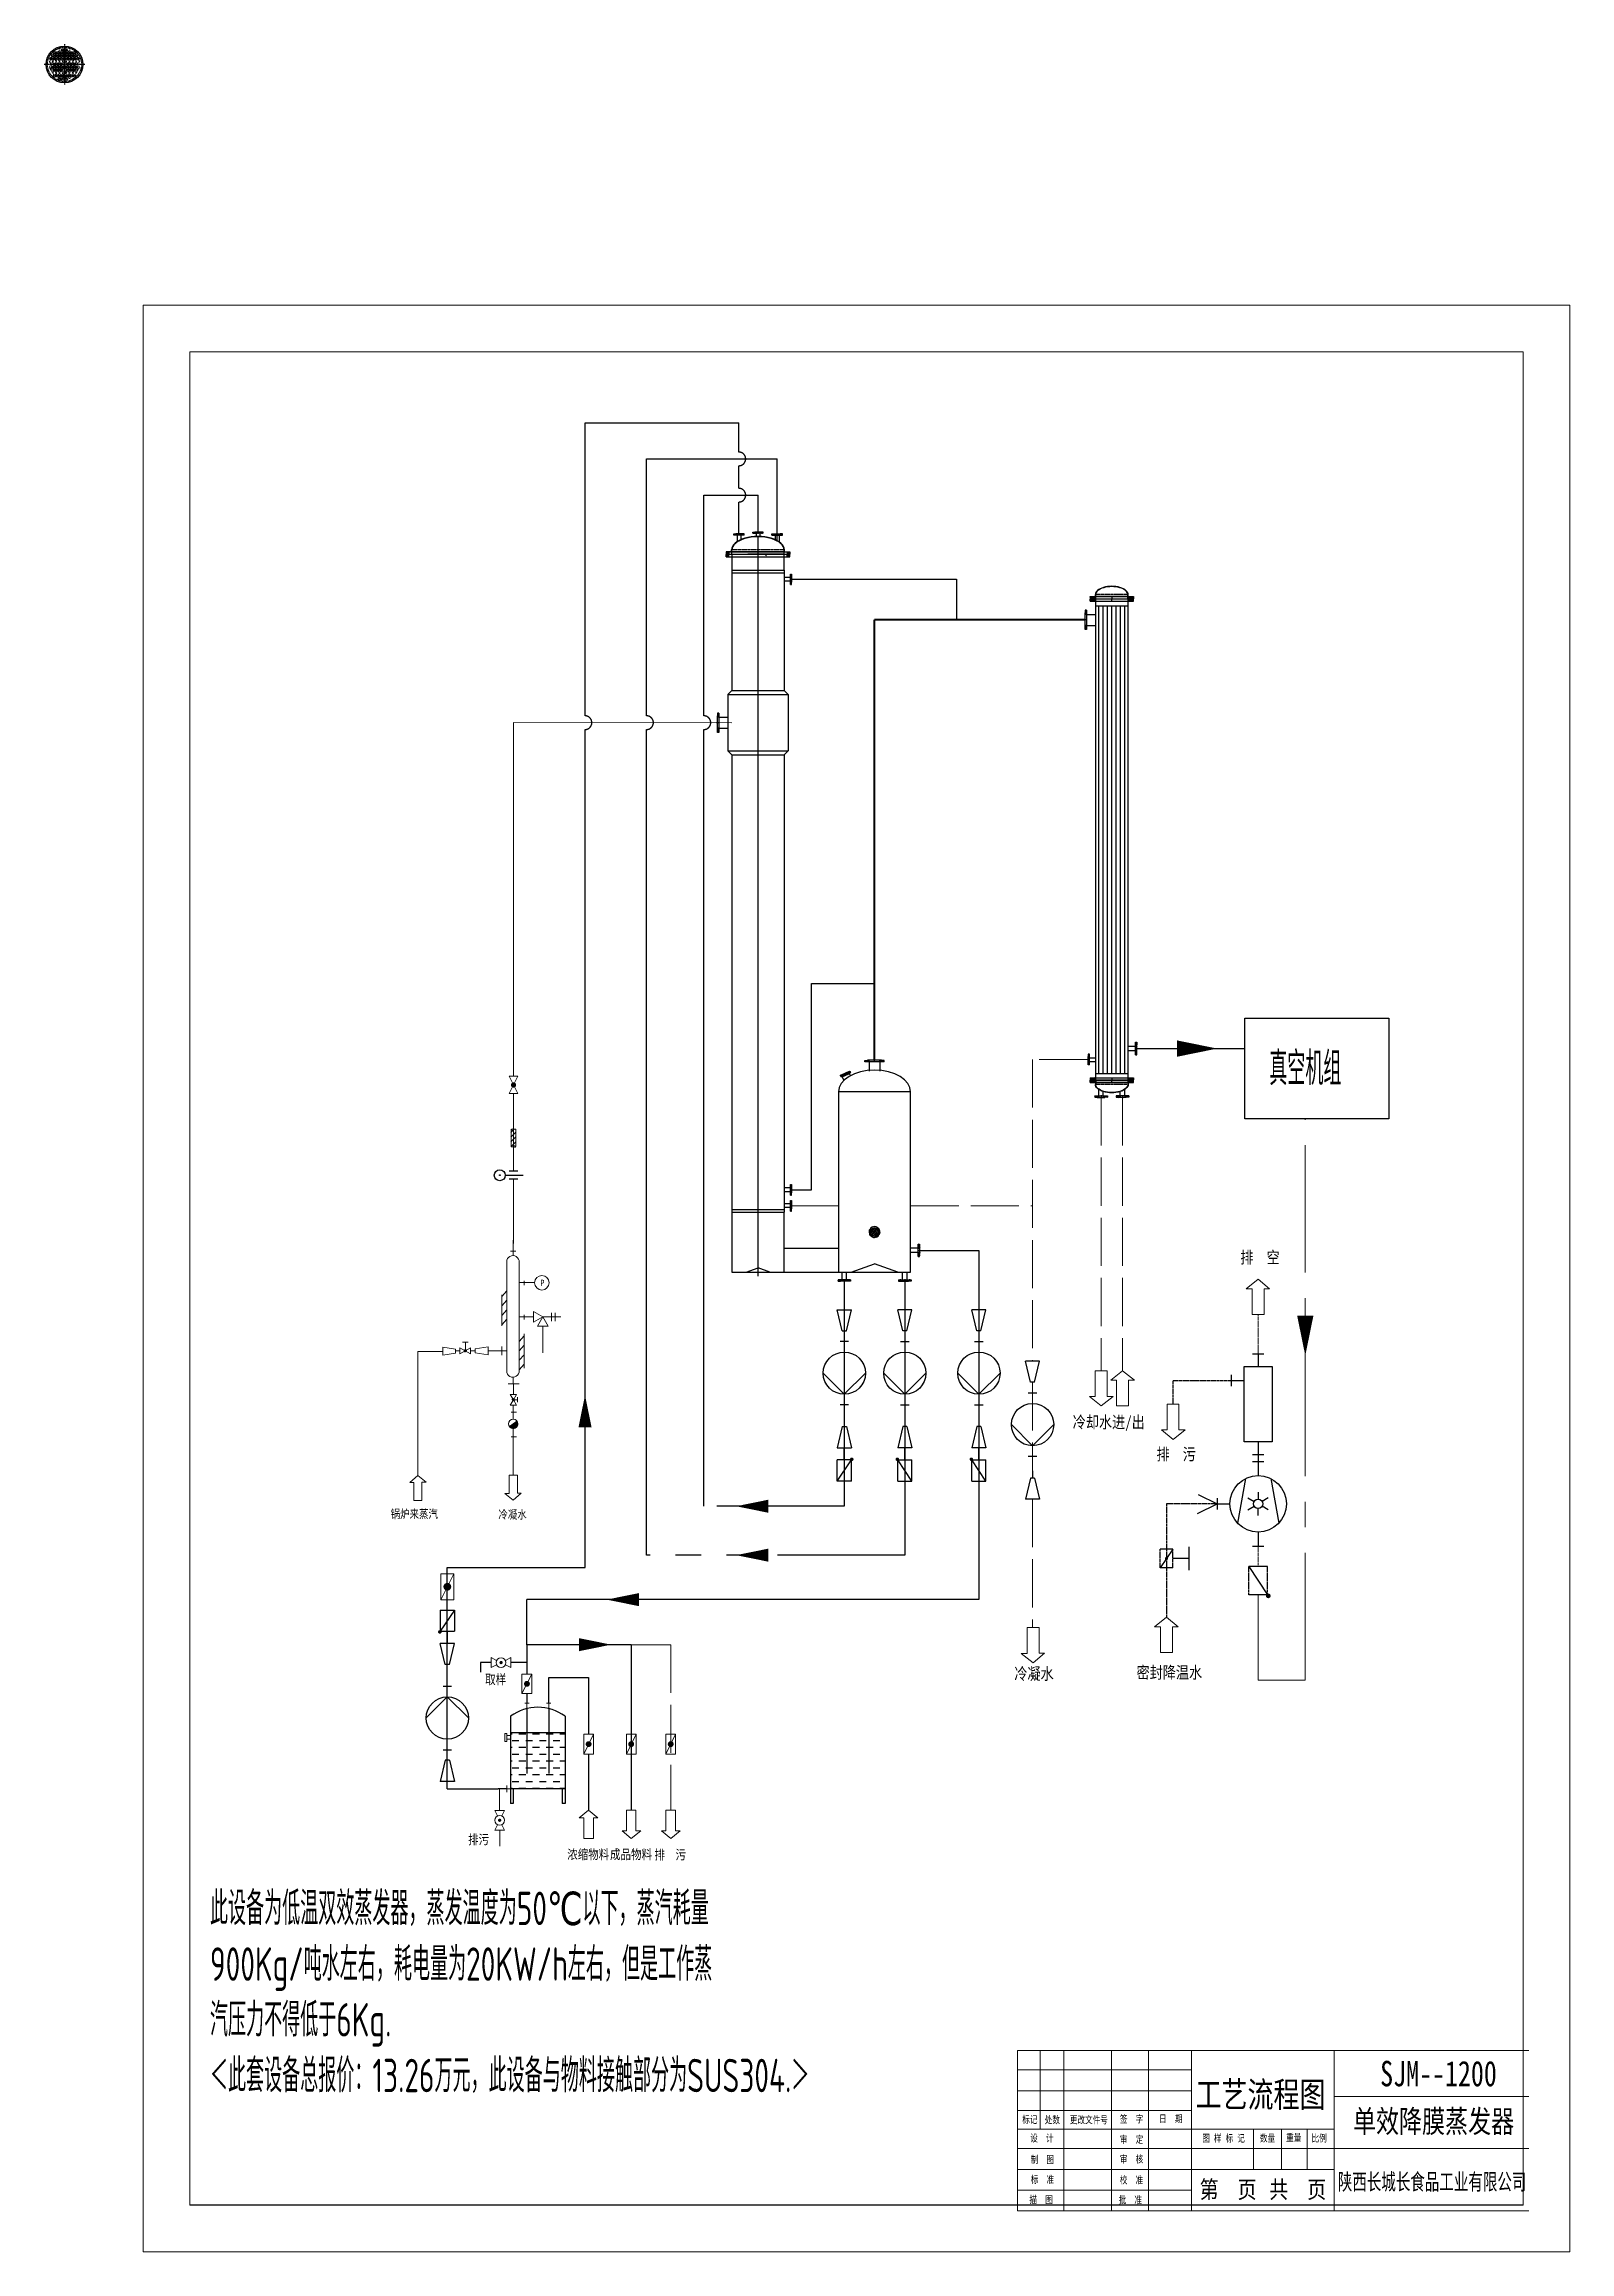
# Model space of a CAD drawing. Header units: millimetres. Extents: x -40360 to 69824, y -20656 to 13897.
# Drawn here: x 47000 to 69824, y -20156 to 12873 of the extents above; entities that cross this region are included whole.
import ezdxf
from ezdxf.enums import TextEntityAlignment as Align

# ---------------------------------------------------------------- set-up
doc = ezdxf.new("R2010")
doc.units = ezdxf.units.MM
for name, pattern in [('ACAD_ISO02W100', [15, 12, -3]), ('ACAD_ISO10W100', [18, 12, -3, 0, -3]), ('ACAD_ISO12W100', [21, 12, -3, 0, -3, 0, -3]), ('CENTER', [50.8, 31.75, -6.35, 6.35, -6.35]), ('CENTER2', [1.125, 0.75, -0.125, 0.125, -0.125]), ('PHANTOM', [63.5, 31.75, -6.35, 6.35, -6.35, 6.35, -6.35])]:
    doc.linetypes.add(name, pattern=pattern)
for name, color, linetype in [('2', 1, 'Continuous'), ('LAYER1', 7, 'Continuous'), ('LAYER2', 1, 'Continuous'), ('LAYER3', 6, 'CENTER2'), ('LAYER4', 3, 'ACAD_ISO02W100')]:
    doc.layers.add(name, color=color, linetype=linetype)
for name, color, linetype, lineweight in [('冷凝水管线', 140, 'ACAD_ISO02W100', 15), ('外围线', 5, 'Continuous', 5), ('文字表格', 7, 'Continuous', 20), ('物料线路', 40, 'PHANTOM', 25), ('真空线路', 6, 'CENTER', 15), ('蒸汽线路', 1, 'Continuous', 15), ('轮廓线', 7, 'Continuous', 20), ('阀门仪表', 7, 'Continuous', 20)]:
    doc.layers.add(name, color=color, linetype=linetype, lineweight=lineweight)
doc.styles.add('HGCAD', font='gbenor.shx', dxfattribs={"width": 0.75, "bigfont": 'gbcbig.shx'})
doc.styles.add('HZ', font='SimSun.ttf', dxfattribs={"width": 0.75})
doc.styles.add('仪表文字', font='SIMFANG.TTF', dxfattribs={"width": 0.8})
doc.styles.add('表格文字', font='SIMFANG.TTF', dxfattribs={"width": 0.75, "height": 50})

msp = doc.modelspace()

# ---------------------------------------------------------------- texts
at = {"color": 7, "style": '表格文字'}
for s, height, width, p in [('SJM--1200', 380, 0.75, (67859, -17489)), ('工艺流程图', 380, 0.75, (65196, -17802)), ('单效降膜蒸发器', 336.6, 0.75, (67785, -18203)), ('陕西长城长食品工业有限公司', 244.8, 0.65, (67763, -19107))]:
    msp.add_text(s, height=height, dxfattribs=dict(at, width=width)).set_placement(p, align=Align.MIDDLE_CENTER)
for s, height, width, p in [('标记', 108.6, 0.75, (61632, -18231)), ('处数', 108.6, 0.75, (61968, -18235)), ('更改文件号', 108.6, 0.75, (62343, -18235)), ('签  字', 108.6, 0.75, (63092, -18223)), ('日  期', 108.6, 0.75, (63679, -18218)), ('设  计', 108.6, 0.75, (61751, -18509)), ('审  定', 108.6, 0.75, (63091, -18529)), ('图 样 标 记', 108.6, 0.75, (64324, -18511)), ('数量', 108.6, 0.75, (65187, -18509)), ('重量', 108.6, 0.75, (65579, -18501)), ('比例', 108.6, 0.75, (65959, -18510)), ('制  图', 108.6, 0.75, (61757, -18830)), ('审  核', 108.6, 0.75, (63092, -18823)), ('标  准', 108.6, 0.75, (61759, -19128)), ('校  准', 108.6, 0.75, (63091, -19135)), ('第  页', 260.6, 0.8, (64285, -19353)), ('共  页', 260.6, 0.8, (65327, -19353)), ('描  图', 108.6, 0.75, (61739, -19430)), ('批  准', 108.6, 0.75, (63074, -19433))]:
    msp.add_text(s, height=height, dxfattribs=dict(at, width=width)).set_placement(p)
at = {"char_height": 500, "attachment_point": 1, "style": 'HGCAD'}
for s, insert, width in [('真空机组', (65327, -2202), 2286.4), ('此设备为低温双效蒸发器，蒸发温度为50℃以下，蒸汽耗量\\P900Kg/吨水左右，耗电量为20KW/h左右，但是工作蒸\\P汽压力不得低于6Kg.\\P＜此套设备总报价：13.26万元，此设备与物料接触部分为SUS304.＞', (49480, -14767), 21729.64)]:
    msp.add_mtext(s, dxfattribs=dict(at, insert=insert, width=width))
at = {"layer": '阀门仪表', "style": '仪表文字', "width": 0.8}
for s, height, p in [('排  空', 180, (64894, -5368)), ('冷却水进/出', 180, (62386, -7833)), ('排  污', 180, (63640, -8312)), ('锅炉来蒸汽', 126, (52184, -9180)), ('冷凝水', 126, (53795, -9188)), ('取样', 144, (53597, -11663)), ('冷凝水', 180, (61513, -11597)), ('密封降温水', 180, (63341, -11578)), ('排污', 144, (53341, -14059)), ('浓缩物料', 144, (54824, -14281)), ('成品物料', 144, (55465, -14281)), ('排  污', 144, (56130, -14286))]:
    msp.add_text(s, height=height, dxfattribs=at).set_placement(p)
at = {"layer": '阀门仪表', "insert": (54424, -5611), "char_height": 96.5, "width": 129.37, "attachment_point": 1, "style": 'HZ'}
msp.add_mtext('P', dxfattribs=at)

# ---------------------------------------------------------------- blocks, each defined once
blk = doc.blocks.new('*X2')
at = {"color": 0}
for p, q in [((737.81, 195.1), (739.57, 196.87)), ((737.81, 193.34), (739.64, 195.17)), ((737.81, 191.57), (739.64, 193.4)), ((738.53, 190.52), (739.64, 191.63))]:
    blk.add_line(p, q, dxfattribs=at)

# ---------------------------------------------------------------- hatches: boundary and pattern name
at = {"linetype": 'Continuous'}
h = msp.add_hatch(dxfattribs=at)
h.set_pattern_fill('_USER', scale=3.6, angle=-135, style=0, pattern_type=0)
h.set_pattern_definition([(225, (92728.076, 4682.0276), (2.5455844, -2.5455844), [])])
h.paths.add_polyline_path([(57471, 5529), (57471, 5546), (57461, 5546), (57461, 5529)])
h.paths.add_polyline_path([(57315, 5529), (57315, 5546), (57325, 5546), (57325, 5529)])
h.paths.add_polyline_path([(57421, 5529), (57421, 5548), (57440, 5548), (57440, 5546), (57445, 5546), (57445, 5529)])
h.paths.add_polyline_path([(57365, 5529), (57365, 5548), (57346, 5548), (57346, 5546), (57341, 5546), (57341, 5529)])
h = msp.add_hatch(dxfattribs=at)
h.set_pattern_fill('_USER', scale=3.6, angle=-135, style=0, pattern_type=0)
h.set_pattern_definition([(225, (93014.144, 4707.5978), (2.5455844, -2.5455844), [])])
h.paths.add_polyline_path([(57757, 5555), (57757, 5572), (57747, 5572), (57747, 5555)])
h.paths.add_polyline_path([(57601, 5555), (57601, 5572), (57611, 5572), (57611, 5555)])
h.paths.add_polyline_path([(57707, 5555), (57707, 5574), (57726, 5574), (57726, 5572), (57731, 5572), (57731, 5555)])
h.paths.add_polyline_path([(57651, 5555), (57651, 5574), (57632, 5574), (57632, 5572), (57627, 5572), (57627, 5555)])
h = msp.add_hatch(dxfattribs=at)
h.set_pattern_fill('_USER', scale=3.6, angle=-135, style=0, pattern_type=0)
h.set_pattern_definition([(315, (22630.079, 4682.0276), (-2.5455844, -2.5455844), [])])
h.paths.add_polyline_path([(57887, 5529), (57887, 5546), (57897, 5546), (57897, 5529)])
h.paths.add_polyline_path([(58043, 5529), (58043, 5546), (58034, 5546), (58034, 5529)])
h.paths.add_polyline_path([(57938, 5529), (57938, 5548), (57918, 5548), (57918, 5546), (57914, 5546), (57914, 5529)])
h.paths.add_polyline_path([(57993, 5529), (57993, 5548), (58012, 5548), (58012, 5546), (58017, 5546), (58017, 5529)])
h = msp.add_hatch(dxfattribs=at)
h.set_pattern_fill('_USER', scale=3.6, angle=-45, style=0, pattern_type=0)
h.set_pattern_definition([(135, (57317.162, -30466.7546), (-2.5455844, -2.5455844), [])])
h.paths.add_polyline_path([(58164, 4790), (58181, 4790), (58181, 4800), (58164, 4800)])
h.paths.add_polyline_path([(58164, 4946), (58181, 4946), (58181, 4937), (58164, 4937)])
h.paths.add_polyline_path([(58164, 4841), (58184, 4841), (58184, 4822), (58181, 4822), (58181, 4817), (58164, 4817)])
h.paths.add_polyline_path([(58164, 4896), (58184, 4896), (58184, 4915), (58181, 4915), (58181, 4920), (58164, 4920)])
h = msp.add_hatch(dxfattribs=at)
h.set_pattern_fill('_USER', scale=3.6, angle=-45, style=0, pattern_type=0)
h.set_pattern_definition([(315, (62441.0484, 42879.876), (2.5455844, 2.5455844), [])])
h.paths.add_polyline_path([(62592, 4403), (62573, 4403), (62573, 4390), (62592, 4390)])
h.paths.add_polyline_path([(62592, 4115), (62573, 4115), (62573, 4128), (62592, 4128)])
h.paths.add_polyline_path([(62592, 4340), (62570, 4340), (62570, 4364), (62573, 4364), (62573, 4368), (62592, 4368)])
h.paths.add_polyline_path([(62592, 4178), (62570, 4178), (62570, 4155), (62573, 4155), (62573, 4150), (62592, 4150)])
h = msp.add_hatch()
h.set_pattern_fill('ANSI31', color=256, scale=1.2, style=0)
h.set_pattern_definition([(45, (29367.444, 2567.1524), (-2.69407684, 2.69407684), [])])
h.paths.add_polyline_path([(62647, 4576), (62661, 4576), (62661, 4607), (62647, 4607)])
h.paths.add_polyline_path([(62647, 4571), (62647, 4540), (62661, 4540), (62661, 4571)])
h.paths.add_polyline_path([(62731, 4574), (62731, 4607), (62687, 4607), (62687, 4576), (62693, 4576), (62693, 4574)])
h.paths.add_polyline_path([(62731, 4540), (62731, 4574), (62693, 4574), (62693, 4571), (62687, 4571), (62687, 4540)])
h.paths.add_polyline_path([(63249, 4574), (63249, 4576), (63255, 4576), (63255, 4607), (63211, 4607), (63211, 4574)])
h.paths.add_polyline_path([(63255, 4540), (63255, 4571), (63249, 4571), (63249, 4574), (63211, 4574), (63211, 4540)])
h.paths.add_polyline_path([(63281, 4576), (63295, 4576), (63295, 4607), (63281, 4607)])
h.paths.add_polyline_path([(63281, 4540), (63295, 4540), (63295, 4571), (63281, 4571)])
h = msp.add_hatch(dxfattribs=at)
h.set_pattern_fill('_USER', scale=3.6, angle=-45, style=0, pattern_type=0)
h.set_pattern_definition([(315, (56940.836, 41341.7276), (2.5455844, 2.5455844), [])])
h.paths.add_polyline_path([(57092, 2865), (57072, 2865), (57072, 2852), (57092, 2852)])
h.paths.add_polyline_path([(57092, 2577), (57072, 2577), (57072, 2590), (57092, 2590)])
h.paths.add_polyline_path([(57092, 2802), (57070, 2802), (57070, 2826), (57072, 2826), (57072, 2830), (57092, 2830)])
h.paths.add_polyline_path([(57092, 2640), (57070, 2640), (57070, 2617), (57072, 2617), (57072, 2612), (57092, 2612)])
h = msp.add_hatch(dxfattribs=at)
h.set_pattern_fill('_USER', scale=3.6, angle=-45, style=0, pattern_type=0)
h.set_pattern_definition([(45, (63482.9097, -37653.4468), (2.5455844, -2.5455844), [])])
h.paths.add_polyline_path([(62636, -2396), (62619, -2396), (62619, -2387), (62636, -2387)])
h.paths.add_polyline_path([(62636, -2240), (62619, -2240), (62619, -2250), (62636, -2250)])
h.paths.add_polyline_path([(62636, -2346), (62617, -2346), (62617, -2365), (62619, -2365), (62619, -2370), (62636, -2370)])
h.paths.add_polyline_path([(62636, -2291), (62617, -2291), (62617, -2272), (62619, -2272), (62619, -2267), (62636, -2267)])
h = msp.add_hatch(dxfattribs=at)
h.set_pattern_fill('_USER', scale=4.32, angle=-45, style=0, pattern_type=0)
h.set_pattern_definition([(135, (62308.6957, -44555.978), (-3.0547013, -3.0547013), [])])
h.paths.add_polyline_path([(63325, -2247), (63345, -2247), (63345, -2236), (63325, -2236)])
h.paths.add_polyline_path([(63325, -2060), (63345, -2060), (63345, -2072), (63325, -2072)])
h.paths.add_polyline_path([(63325, -2187), (63348, -2187), (63348, -2210), (63345, -2210), (63345, -2216), (63325, -2216)])
h.paths.add_polyline_path([(63325, -2121), (63348, -2121), (63348, -2098), (63345, -2098), (63345, -2092), (63325, -2092)])
h = msp.add_hatch(dxfattribs=at)
h.set_pattern_fill('_USER', scale=3.6, angle=-135, style=0, pattern_type=0)
h.set_pattern_definition([(225, (98042.8808, -2200.0686), (2.5455844, -2.5455844), [])])
h.paths.add_polyline_path([(59566, -2351), (59566, -2332), (59553, -2332), (59553, -2351)])
h.paths.add_polyline_path([(59278, -2351), (59278, -2332), (59291, -2332), (59291, -2351)])
h.paths.add_polyline_path([(59503, -2351), (59503, -2329), (59527, -2329), (59527, -2332), (59531, -2332), (59531, -2351)])
h.paths.add_polyline_path([(59341, -2351), (59341, -2329), (59318, -2329), (59318, -2332), (59313, -2332), (59313, -2351)])
h = msp.add_hatch()
h.set_pattern_fill('ANSI31', color=256, scale=1.2, style=0)
h.set_pattern_definition([(315, (29367.444, -620.0033), (-2.69407684, -2.69407684), [])])
h.paths.add_polyline_path([(62647, -2629), (62661, -2629), (62661, -2660), (62647, -2660)])
h.paths.add_polyline_path([(62647, -2624), (62647, -2593), (62661, -2593), (62661, -2624)])
h.paths.add_polyline_path([(62731, -2626), (62731, -2660), (62687, -2660), (62687, -2629), (62693, -2629), (62693, -2626)])
h.paths.add_polyline_path([(62731, -2593), (62731, -2626), (62693, -2626), (62693, -2624), (62687, -2624), (62687, -2593)])
h.paths.add_polyline_path([(63249, -2626), (63249, -2629), (63255, -2629), (63255, -2660), (63211, -2660), (63211, -2626)])
h.paths.add_polyline_path([(63255, -2593), (63255, -2624), (63249, -2624), (63249, -2626), (63211, -2626), (63211, -2593)])
h.paths.add_polyline_path([(63281, -2629), (63295, -2629), (63295, -2660), (63281, -2660)])
h.paths.add_polyline_path([(63281, -2593), (63295, -2593), (63295, -2624), (63281, -2624)])
h = msp.add_hatch(dxfattribs=at)
h.set_pattern_fill('_USER', scale=4.32, angle=-135, style=0, pattern_type=0)
h.set_pattern_definition([(45, (20408.877, -1845.141), (-3.0547013, 3.0547013), [])])
h.paths.add_polyline_path([(62717, -2862), (62717, -2882), (62729, -2882), (62729, -2862)])
h.paths.add_polyline_path([(62905, -2862), (62905, -2882), (62893, -2882), (62893, -2862)])
h.paths.add_polyline_path([(62778, -2862), (62778, -2885), (62755, -2885), (62755, -2882), (62749, -2882), (62749, -2862)])
h.paths.add_polyline_path([(62844, -2862), (62844, -2885), (62867, -2885), (62867, -2882), (62873, -2882), (62873, -2862)])
h = msp.add_hatch(dxfattribs=at)
h.set_pattern_fill('_USER', scale=4.32, angle=-135, style=0, pattern_type=0)
h.set_pattern_definition([(135, (105533.1115, -1845.141), (3.0547013, 3.0547013), [])])
h.paths.add_polyline_path([(63225, -2862), (63225, -2882), (63213, -2882), (63213, -2862)])
h.paths.add_polyline_path([(63037, -2862), (63037, -2882), (63049, -2882), (63049, -2862)])
h.paths.add_polyline_path([(63164, -2862), (63164, -2885), (63187, -2885), (63187, -2882), (63193, -2882), (63193, -2862)])
h.paths.add_polyline_path([(63098, -2862), (63098, -2885), (63075, -2885), (63075, -2882), (63069, -2882), (63069, -2862)])
h = msp.add_hatch(dxfattribs=at)
h.set_pattern_fill('_USER', scale=3.6, angle=-45, style=0, pattern_type=0)
h.set_pattern_definition([(135, (57317.162, -39602.1642), (-2.5455844, -2.5455844), [])])
h.paths.add_polyline_path([(58164, -4345), (58181, -4345), (58181, -4335), (58164, -4335)])
h.paths.add_polyline_path([(58164, -4189), (58181, -4189), (58181, -4199), (58164, -4199)])
h.paths.add_polyline_path([(58164, -4295), (58184, -4295), (58184, -4314), (58181, -4314), (58181, -4319), (58164, -4319)])
h.paths.add_polyline_path([(58164, -4239), (58184, -4239), (58184, -4220), (58181, -4220), (58181, -4215), (58164, -4215)])
h = msp.add_hatch(dxfattribs=at)
h.set_pattern_fill('_USER', scale=3.6, angle=-45, style=0, pattern_type=0)
h.set_pattern_definition([(135, (57317.162, -39841.8348), (-2.5455844, -2.5455844), [])])
h.paths.add_polyline_path([(58164, -4585), (58181, -4585), (58181, -4575), (58164, -4575)])
h.paths.add_polyline_path([(58164, -4429), (58181, -4429), (58181, -4438), (58164, -4438)])
h.paths.add_polyline_path([(58164, -4534), (58184, -4534), (58184, -4554), (58181, -4554), (58181, -4558), (58164, -4558)])
h.paths.add_polyline_path([(58164, -4479), (58184, -4479), (58184, -4460), (58181, -4460), (58181, -4455), (58164, -4455)])
h = msp.add_hatch()
h.set_pattern_fill('ANSI33', color=5, scale=3.6, style=0)
h.set_pattern_definition([(45, (55505.15, 785.619), (-16.16446, 16.16446), []), (45, (55521.315, 785.619), (-16.16446, 16.16446), [11.43, -5.715])])
h.paths.add_polyline_path([(59357, -4899, 1), (59487, -4899, 1)])
h = msp.add_hatch(dxfattribs=at)
h.set_pattern_fill('_USER', scale=4.32, angle=-45, style=0, pattern_type=0)
h.set_pattern_definition([(135, (59059.9722, -47575.075), (-3.0547013, -3.0547013), [])])
h.paths.add_polyline_path([(60077, -5267), (60097, -5267), (60097, -5255), (60077, -5255)])
h.paths.add_polyline_path([(60077, -5079), (60097, -5079), (60097, -5091), (60077, -5091)])
h.paths.add_polyline_path([(60077, -5206), (60100, -5206), (60100, -5229), (60097, -5229), (60097, -5235), (60077, -5235)])
h.paths.add_polyline_path([(60077, -5140), (60100, -5140), (60100, -5117), (60097, -5117), (60097, -5111), (60077, -5111)])
h = msp.add_hatch(dxfattribs=at)
h.set_pattern_fill('_USER', scale=4.32, angle=-135, style=0, pattern_type=0)
h.set_pattern_definition([(135, (101371.692, -4596.584), (3.0547013, 3.0547013), [])])
h.paths.add_polyline_path([(59063, -5613), (59063, -5633), (59052, -5633), (59052, -5613)])
h.paths.add_polyline_path([(58876, -5613), (58876, -5633), (58888, -5633), (58888, -5613)])
h.paths.add_polyline_path([(59003, -5613), (59003, -5636), (59026, -5636), (59026, -5633), (59032, -5633), (59032, -5613)])
h.paths.add_polyline_path([(58936, -5613), (58936, -5636), (58913, -5636), (58913, -5633), (58908, -5633), (58908, -5613)])
h = msp.add_hatch(dxfattribs=at)
h.set_pattern_fill('_USER', scale=4.32, angle=-135, style=0, pattern_type=0)
h.set_pattern_definition([(45, (17472.8496, -4596.584), (-3.0547013, 3.0547013), [])])
h.paths.add_polyline_path([(59781, -5613), (59781, -5633), (59793, -5633), (59793, -5613)])
h.paths.add_polyline_path([(59969, -5613), (59969, -5633), (59957, -5633), (59957, -5613)])
h.paths.add_polyline_path([(59842, -5613), (59842, -5636), (59819, -5636), (59819, -5633), (59813, -5633), (59813, -5613)])
h.paths.add_polyline_path([(59908, -5613), (59908, -5636), (59931, -5636), (59931, -5633), (59937, -5633), (59937, -5613)])
at = {"layer": '物料线路', "ltscale": 800}
h = msp.add_hatch(dxfattribs=at)
h.set_pattern_fill('DASH', color=256, scale=815.09434, style=0)
h.set_pattern_definition([(180, (135816.41, -1287929.33), (-101.8867925, 101.8867925), [101.886792, -101.886792])])
h.paths.add_polyline_path([(54792, -12388), (53977, -12388), (53977, -13230), (54792, -13230)])
at = {"layer": '阀门仪表'}
h = msp.add_hatch(dxfattribs=at)
h.set_pattern_fill('ANSI31', scale=35.277, angle=90, style=0)
h.set_pattern_definition([(135, (61547.2554, -174.6015), (-3.1180758, -3.1180758), [])])
h.paths.add_polyline_path([(53290, -6660, 0.767327), (53299, -6693, 0.267949), (53314, -6684), (53305, -6679, -0.267949), (53299, -6682, -0.767327), (53295, -6669)])
h.paths.add_polyline_path([(53308, -6660, 0.131652), (53299, -6658, 0.131652), (53290, -6660), (53295, -6669, -0.131652), (53299, -6668, -0.131652), (53302, -6669)])
h.paths.add_polyline_path([(53302, -6669, -0.131652), (53305, -6672), (53314, -6666, 0.131652), (53308, -6660)])
h.paths.add_polyline_path([(53314, -6666), (53305, -6672, -0.267949), (53305, -6679), (53314, -6684, 0.267949)])
h.paths.add_polyline_path([(53295, -6669, 0.767327), (53299, -6682, 0.267949), (53305, -6679), (53299, -6675)], flags=16)
h = msp.add_hatch(dxfattribs=at)
h.set_pattern_fill('ANSI31', scale=35.277, angle=180, style=0)
h.set_pattern_definition([(225, (47518.397, 840.536), (3.1180758, -3.1180758), [])])
h.paths.add_polyline_path([(54004, -7417, 0.767327), (54037, -7408, 0.267949), (54028, -7393), (54023, -7402, -0.267949), (54026, -7408, -0.767327), (54013, -7411)])
h.paths.add_polyline_path([(54004, -7399, 0.131652), (54001, -7408, 0.131652), (54004, -7417), (54013, -7411, -0.131652), (54012, -7408, -0.131652), (54013, -7404)])
h.paths.add_polyline_path([(54013, -7404, -0.131652), (54016, -7402), (54010, -7393, 0.131652), (54004, -7399)])
h.paths.add_polyline_path([(54010, -7393), (54016, -7402, -0.267949), (54023, -7402), (54028, -7393, 0.267949)])
h.paths.add_polyline_path([(54013, -7411, 0.767327), (54026, -7408, 0.267949), (54023, -7402), (54019, -7408)], flags=16)
h = msp.add_hatch(dxfattribs=at)
h.set_pattern_fill('ANSI31', scale=35.277, style=0)
h.set_pattern_definition([(45, (66063.6064, -550.586), (-3.1180758, 3.1180758), [])])
h.paths.add_polyline_path([(54086, -7768, 0.159285), (54073, -7727), (53961, -7809, 0.725201)])

# ---------------------------------------------------------------- linework, layer by layer
at = {"color": 1, "linetype": 'ACAD_ISO10W100'}
for p, q in [((47606, 12570), (47000, 12570)), ((47228, 12786), (47078, 12527)), ((47153, 12743), (47078, 12613)), ((47078, 12613), (47228, 12353)), ((47278, 12786), (47103, 12483)), ((47103, 12657), (47278, 12353)), ((47328, 12786), (47128, 12440)), ((47128, 12700), (47328, 12353)), ((47378, 12786), (47153, 12397)), ((47153, 12743), (47378, 12353)), ((47403, 12743), (47203, 12397)), ((47203, 12743), (47403, 12397)), ((47228, 12786), (47453, 12397)), ((47453, 12743), (47228, 12353)), ((47278, 12786), (47478, 12440)), ((47478, 12700), (47278, 12353)), ((47303, 12873), (47303, 12267)), ((47328, 12786), (47503, 12483)), ((47503, 12657), (47328, 12353)), ((47378, 12786), (47528, 12527)), ((47528, 12613), (47378, 12353)), ((47453, 12743), (47528, 12613)), ((47078, 12527), (47153, 12397)), ((47528, 12527), (47453, 12397)), ((58075, 5307), (57283, 5307)), ((57333, 5523), (57333, 5552)), ((57393, 5522), (57393, 5558)), ((57453, 5523), (57453, 5552)), ((57619, 5549), (57619, 5578)), ((57679, 5548), (57679, 5584)), ((57739, 5549), (57739, 5578)), ((57905, 5523), (57905, 5552)), ((57965, 5522), (57965, 5558)), ((58025, 5523), (58025, 5552)), ((57229, 5283), (57229, 5238)), ((57229, 5199), (57229, 5245)), ((57799, 5198), (57799, 5251)), ((58129, 5283), (58129, 5238)), ((58129, 5199), (58129, 5245)), ((58157, 4868), (58193, 4868)), ((58158, 4928), (58187, 4928)), ((58158, 4808), (58187, 4808)), ((63216, 4637), (62726, 4637)), ((62598, 4379), (62567, 4379)), ((62674, 4613), (62674, 4570)), ((62674, 4534), (62674, 4577)), ((62971, 4614), (62971, 4564)), ((62971, 4533), (62971, 4583)), ((63268, 4613), (63268, 4570)), ((63268, 4534), (63268, 4577)), ((62599, 4259), (62561, 4259)), ((62598, 4139), (62567, 4139)), ((57099, 2721), (57060, 2721)), ((57098, 2841), (57066, 2841)), ((57098, 2601), (57066, 2601)), ((62642, -2258), (62613, -2258)), ((63317, -2154), (63360, -2154)), ((63318, -2082), (63353, -2082)), ((63318, -2226), (63353, -2226)), ((59302, -2357), (59302, -2326)), ((59422, -2358), (59422, -2320)), ((59542, -2357), (59542, -2326)), ((62643, -2318), (62607, -2318)), ((62642, -2378), (62613, -2378)), ((62674, -2587), (62674, -2630)), ((62674, -2666), (62674, -2623)), ((62971, -2586), (62971, -2636)), ((62971, -2667), (62971, -2617)), ((63268, -2587), (63268, -2630)), ((63268, -2666), (63268, -2623)), ((63216, -2690), (62726, -2690)), ((62739, -2855), (62739, -2889)), ((62811, -2853), (62811, -2896)), ((62883, -2855), (62883, -2889)), ((63059, -2855), (63059, -2889)), ((63131, -2853), (63131, -2896)), ((63203, -2855), (63203, -2889)), ((58157, -4267), (58193, -4267)), ((58158, -4207), (58187, -4207)), ((58157, -4507), (58193, -4507)), ((58158, -4327), (58187, -4327)), ((58158, -4447), (58187, -4447)), ((58158, -4567), (58187, -4567)), ((60068, -5173), (60111, -5173)), ((60069, -5101), (60104, -5101)), ((60069, -5245), (60104, -5245)), ((58898, -5606), (58898, -5641)), ((58970, -5605), (58970, -5648)), ((59042, -5606), (59042, -5641)), ((59803, -5606), (59803, -5641)), ((59875, -5605), (59875, -5648)), ((59947, -5606), (59947, -5641))]:
    msp.add_line(p, q, dxfattribs=at)
for p, q in [((57283, 5277), (57283, 5307)), ((57289, 5277), (57289, 5307)), ((57315, 5529), (57315, 5546)), ((57315, 5546), (57346, 5546)), ((57471, 5529), (57315, 5529)), ((57325, 5529), (57325, 5546)), ((57341, 5529), (57341, 5546)), ((57440, 5548), (57346, 5548)), ((57346, 5548), (57346, 5546)), ((57365, 5529), (57365, 5548)), ((57365, 5529), (57365, 5423)), ((57421, 5529), (57421, 5548)), ((57421, 5529), (57421, 5453)), ((57440, 5546), (57440, 5548)), ((57471, 5546), (57440, 5546)), ((57445, 5529), (57445, 5546)), ((57461, 5529), (57461, 5546)), ((57471, 5529), (57471, 5546)), ((57601, 5555), (57601, 5572)), ((57601, 5572), (57632, 5572)), ((57757, 5555), (57601, 5555)), ((57611, 5555), (57611, 5572)), ((57627, 5555), (57627, 5572)), ((57726, 5574), (57632, 5574)), ((57632, 5574), (57632, 5572)), ((57651, 5555), (57651, 5574)), ((57651, 5555), (57651, 5502)), ((57707, 5555), (57707, 5574)), ((57707, 5555), (57707, 5502)), ((57726, 5572), (57726, 5574)), ((57757, 5572), (57726, 5572)), ((57731, 5555), (57731, 5572)), ((57747, 5555), (57747, 5572)), ((57757, 5555), (57757, 5572)), ((57887, 5529), (57887, 5546)), ((57887, 5546), (57918, 5546)), ((57887, 5529), (58043, 5529)), ((57897, 5529), (57897, 5546)), ((57914, 5529), (57914, 5546)), ((57918, 5546), (57918, 5548)), ((57918, 5548), (58012, 5548)), ((57938, 5529), (57938, 5548)), ((57938, 5529), (57938, 5453)), ((57993, 5529), (57993, 5548)), ((57993, 5529), (57993, 5423)), ((58012, 5548), (58012, 5546)), ((58043, 5546), (58012, 5546)), ((58017, 5529), (58017, 5546)), ((58034, 5529), (58034, 5546)), ((58043, 5529), (58043, 5546)), ((58069, 5277), (58069, 5307)), ((58075, 5277), (58075, 5307)), ((57202, 5277), (57202, 5244)), ((57202, 5277), (58156, 5277)), ((58074, 5277), (57202, 5277)), ((57202, 5244), (57248, 5244)), ((57202, 5205), (57202, 5239)), ((57202, 5239), (57248, 5239)), ((57202, 5205), (58156, 5205)), ((57216, 5277), (57216, 5244)), ((57216, 5205), (57216, 5239)), ((57242, 5277), (57242, 5244)), ((57242, 5205), (57242, 5239)), ((57248, 5244), (57248, 5241)), ((57248, 5241), (58110, 5241)), ((57248, 5239), (57248, 5241)), ((57248, 5241), (58110, 5241)), ((58075, 5277), (57283, 5277)), ((57289, 5241), (57289, 5277)), ((57289, 5241), (57289, 5001)), ((57289, 5001), (58069, 5001)), ((57289, 5001), (57289, 3201)), ((57289, 4965), (58069, 4965)), ((58069, 5241), (57529, 5241)), ((58069, 5241), (58069, 5277)), ((58069, 5001), (58069, 5241)), ((58069, 5001), (58069, 3201)), ((58110, 5241), (58110, 5244)), ((58156, 5244), (58110, 5244)), ((58110, 5241), (58110, 5239)), ((58156, 5239), (58110, 5239)), ((58116, 5277), (58116, 5244)), ((58116, 5205), (58116, 5239)), ((58142, 5277), (58142, 5244)), ((58142, 5205), (58142, 5239)), ((58156, 5277), (58156, 5244)), ((58156, 5205), (58156, 5239)), ((58164, 4896), (58069, 4896)), ((58164, 4841), (58069, 4841)), ((58164, 4946), (58181, 4946)), ((58164, 4790), (58164, 4946)), ((58164, 4937), (58181, 4937)), ((58164, 4920), (58181, 4920)), ((58164, 4896), (58184, 4896)), ((58164, 4841), (58184, 4841)), ((58164, 4817), (58181, 4817)), ((58164, 4800), (58181, 4800)), ((58164, 4790), (58181, 4790)), ((58181, 4946), (58181, 4915)), ((58184, 4915), (58181, 4915)), ((58181, 4790), (58181, 4822)), ((58181, 4822), (58184, 4822)), ((58184, 4822), (58184, 4915)), ((62726, 4607), (62726, 4637)), ((62731, 4607), (62731, 4637)), ((63211, 4607), (63211, 4637)), ((63216, 4607), (63216, 4637)), ((62573, 4364), (62570, 4364)), ((62570, 4364), (62570, 4155)), ((62592, 4340), (62570, 4340)), ((62592, 4403), (62573, 4403)), ((62573, 4403), (62573, 4364)), ((62592, 4390), (62573, 4390)), ((62592, 4368), (62573, 4368)), ((62592, 4403), (62592, 4115)), ((62592, 4340), (62731, 4340)), ((62647, 4607), (62647, 4576)), ((62647, 4607), (63295, 4607)), ((62647, 4576), (62693, 4576)), ((62647, 4540), (62647, 4571)), ((62647, 4571), (62693, 4571)), ((62647, 4540), (63295, 4540)), ((62661, 4607), (62661, 4576)), ((62661, 4540), (62661, 4571)), ((62687, 4607), (62687, 4576)), ((62687, 4540), (62687, 4571)), ((62693, 4576), (62693, 4574)), ((62693, 4574), (63249, 4574)), ((62693, 4571), (62693, 4574)), ((62693, 4574), (63249, 4574)), ((63216, 4607), (62726, 4607)), ((62731, 4574), (62731, 4607)), ((62731, 4574), (63211, 4574)), ((62731, -2626), (62731, 4574)), ((62731, 4472), (63211, 4472)), ((63211, 4574), (63211, 4607)), ((63211, 4574), (63211, -2626)), ((63249, 4574), (63249, 4576)), ((63295, 4576), (63249, 4576)), ((63249, 4574), (63249, 4571)), ((63295, 4571), (63249, 4571)), ((63255, 4607), (63255, 4576)), ((63255, 4540), (63255, 4571)), ((63281, 4607), (63281, 4576)), ((63281, 4540), (63281, 4571)), ((63295, 4607), (63295, 4576)), ((63295, 4540), (63295, 4571)), ((62592, 4178), (62570, 4178)), ((62570, 4155), (62573, 4155)), ((62573, 4115), (62573, 4155)), ((62592, 4150), (62573, 4150)), ((62592, 4128), (62573, 4128)), ((62592, 4115), (62573, 4115)), ((62592, 4178), (62731, 4178)), ((57289, 3201), (57229, 3141)), ((57229, 3141), (57229, 2301)), ((57229, 3141), (58129, 3141)), ((57289, 3201), (58069, 3201)), ((58069, 3201), (58129, 3141)), ((58129, 3141), (58129, 2301)), ((57072, 2826), (57070, 2826)), ((57070, 2826), (57070, 2617)), ((57092, 2802), (57070, 2802)), ((57092, 2865), (57072, 2865)), ((57072, 2865), (57072, 2826)), ((57092, 2852), (57072, 2852)), ((57092, 2830), (57072, 2830)), ((57092, 2865), (57092, 2577)), ((57092, 2802), (57231, 2802)), ((57092, 2640), (57070, 2640)), ((57070, 2617), (57072, 2617)), ((57072, 2577), (57072, 2617)), ((57092, 2612), (57072, 2612)), ((57092, 2590), (57072, 2590)), ((57092, 2577), (57072, 2577)), ((57092, 2640), (57231, 2640)), ((57289, 2241), (57229, 2301)), ((57229, 2301), (58129, 2301)), ((57289, 2241), (57289, -4599)), ((57289, 2241), (58069, 2241)), ((58069, 2241), (58129, 2301)), ((58069, 2241), (58069, -4599)), ((62617, -2365), (62617, -2272)), ((62617, -2272), (62619, -2272)), ((62636, -2291), (62617, -2291)), ((62636, -2240), (62619, -2240)), ((62619, -2240), (62619, -2272)), ((62636, -2250), (62619, -2250)), ((62636, -2267), (62619, -2267)), ((62636, -2396), (62636, -2240)), ((62636, -2291), (62731, -2291)), ((63325, -2121), (63211, -2121)), ((63325, -2187), (63211, -2187)), ((63325, -2060), (63345, -2060)), ((63325, -2247), (63325, -2060)), ((63325, -2072), (63345, -2072)), ((63325, -2092), (63345, -2092)), ((63325, -2121), (63348, -2121)), ((63325, -2187), (63348, -2187)), ((63325, -2216), (63345, -2216)), ((63325, -2236), (63345, -2236)), ((63325, -2247), (63345, -2247)), ((63345, -2060), (63345, -2098)), ((63348, -2098), (63345, -2098)), ((63345, -2247), (63345, -2210)), ((63345, -2210), (63348, -2210)), ((63348, -2210), (63348, -2098)), ((58911, -2557), (58979, -2528)), ((58911, -2557), (58979, -2528)), ((58911, -2557), (58912, -2553)), ((58911, -2557), (58913, -2553)), ((58917, -2573), (58911, -2557)), ((58917, -2573), (58911, -2557)), ((58912, -2553), (58981, -2524)), ((58913, -2553), (59050, -2495)), ((58917, -2573), (58985, -2544)), ((58985, -2544), (58917, -2573)), ((58917, -2573), (58921, -2574)), ((58921, -2574), (58917, -2573)), ((59058, -2516), (58921, -2574)), ((58921, -2574), (58990, -2545)), ((58932, -2575), (58930, -2570)), ((58930, -2570), (58932, -2575)), ((58932, -2575), (58933, -2575)), ((58932, -2575), (58932, -2575)), ((59048, -2530), (58938, -2577)), ((58938, -2577), (58993, -2553)), ((58938, -2577), (58961, -2632)), ((58938, -2577), (58961, -2632)), ((58986, -2546), (58978, -2526)), ((58978, -2526), (58986, -2546)), ((59050, -2495), (58981, -2524)), ((58993, -2544), (58984, -2523)), ((58984, -2523), (58993, -2544)), ((58985, -2525), (59053, -2497)), ((58985, -2525), (59053, -2497)), ((59058, -2516), (58990, -2545)), ((58992, -2541), (59060, -2512)), ((59060, -2512), (58992, -2541)), ((59048, -2530), (58993, -2553)), ((59048, -2530), (59061, -2560)), ((59048, -2530), (59061, -2560)), ((59051, -2525), (59049, -2520)), ((59049, -2520), (59051, -2525)), ((59053, -2497), (59050, -2495)), ((59050, -2495), (59053, -2497)), ((59051, -2525), (59050, -2525)), ((59060, -2512), (59053, -2497)), ((59053, -2497), (59060, -2512)), ((59060, -2512), (59058, -2516)), ((59060, -2512), (59058, -2516)), ((59278, -2351), (59278, -2332)), ((59278, -2332), (59318, -2332)), ((59566, -2351), (59278, -2351)), ((59291, -2351), (59291, -2332)), ((59313, -2351), (59313, -2332)), ((59527, -2329), (59318, -2329)), ((59318, -2329), (59318, -2332)), ((59341, -2351), (59341, -2329)), ((59341, -2351), (59341, -2490)), ((59503, -2351), (59503, -2329)), ((59503, -2351), (59503, -2490)), ((59527, -2332), (59527, -2329)), ((59566, -2332), (59527, -2332)), ((59531, -2351), (59531, -2332)), ((59553, -2351), (59553, -2332)), ((59566, -2351), (59566, -2332)), ((62636, -2346), (62617, -2346)), ((62619, -2365), (62617, -2365)), ((62619, -2396), (62619, -2365)), ((62636, -2370), (62619, -2370)), ((62636, -2387), (62619, -2387)), ((62636, -2396), (62619, -2396)), ((62636, -2346), (62731, -2346)), ((62647, -2593), (62647, -2624)), ((62647, -2593), (63295, -2593)), ((62647, -2624), (62693, -2624)), ((62647, -2660), (62647, -2629)), ((62647, -2629), (62693, -2629)), ((62661, -2593), (62661, -2624)), ((62661, -2660), (62661, -2629)), ((62687, -2593), (62687, -2624)), ((62687, -2660), (62687, -2629)), ((62693, -2624), (62693, -2626)), ((62693, -2629), (62693, -2626)), ((62693, -2626), (63249, -2626)), ((62693, -2626), (63249, -2626)), ((63216, -2626), (62726, -2626)), ((62731, -2525), (63211, -2525)), ((63211, -2626), (62731, -2626)), ((62731, -2626), (63211, -2626)), ((62731, -2626), (63211, -2626)), ((62731, -2626), (62731, -2660)), ((63211, -2626), (63211, -2660)), ((63249, -2626), (63249, -2624)), ((63295, -2624), (63249, -2624)), ((63249, -2626), (63249, -2629)), ((63295, -2629), (63249, -2629)), ((63255, -2593), (63255, -2624)), ((63255, -2660), (63255, -2629)), ((63281, -2593), (63281, -2624)), ((63281, -2660), (63281, -2629)), ((63295, -2593), (63295, -2624)), ((63295, -2660), (63295, -2629)), ((62647, -2660), (63295, -2660)), ((62717, -2862), (62717, -2882)), ((62717, -2862), (62905, -2862)), ((62717, -2882), (62755, -2882)), ((63216, -2660), (62726, -2660)), ((62726, -2660), (62726, -2690)), ((62729, -2862), (62729, -2882)), ((62731, -2660), (62731, -2690)), ((62749, -2862), (62749, -2882)), ((62755, -2882), (62755, -2885)), ((62755, -2885), (62867, -2885)), ((62778, -2862), (62778, -2761)), ((62778, -2862), (62778, -2885)), ((62844, -2862), (62844, -2792)), ((62844, -2862), (62844, -2885)), ((62867, -2885), (62867, -2882)), ((62905, -2882), (62867, -2882)), ((62873, -2862), (62873, -2882)), ((62893, -2862), (62893, -2882)), ((62905, -2862), (62905, -2882)), ((63037, -2862), (63037, -2882)), ((63225, -2862), (63037, -2862)), ((63037, -2882), (63075, -2882)), ((63049, -2862), (63049, -2882)), ((63069, -2862), (63069, -2882)), ((63075, -2885), (63075, -2882)), ((63187, -2885), (63075, -2885)), ((63098, -2862), (63098, -2792)), ((63098, -2862), (63098, -2885)), ((63164, -2862), (63164, -2761)), ((63164, -2862), (63164, -2885)), ((63225, -2882), (63187, -2882)), ((63187, -2882), (63187, -2885)), ((63193, -2862), (63193, -2882)), ((63211, -2660), (63211, -2690)), ((63213, -2862), (63213, -2882)), ((63216, -2660), (63216, -2690)), ((63225, -2862), (63225, -2882)), ((58164, -4239), (58069, -4239)), ((58164, -4189), (58181, -4189)), ((58164, -4345), (58164, -4189)), ((58164, -4199), (58181, -4199)), ((58164, -4215), (58181, -4215)), ((58164, -4239), (58184, -4239)), ((58181, -4189), (58181, -4220)), ((58184, -4220), (58181, -4220)), ((58184, -4314), (58184, -4220)), ((57289, -4563), (58069, -4563)), ((57289, -4599), (58069, -4599)), ((57289, -4599), (57289, -5499)), ((58164, -4295), (58069, -4295)), ((58164, -4479), (58069, -4479)), ((58164, -4534), (58069, -4534)), ((58069, -5499), (58069, -4599)), ((58164, -4295), (58184, -4295)), ((58164, -4319), (58181, -4319)), ((58164, -4335), (58181, -4335)), ((58164, -4345), (58181, -4345)), ((58164, -4429), (58181, -4429)), ((58164, -4585), (58164, -4429)), ((58164, -4438), (58181, -4438)), ((58164, -4455), (58181, -4455)), ((58164, -4479), (58184, -4479)), ((58164, -4534), (58184, -4534)), ((58164, -4558), (58181, -4558)), ((58164, -4575), (58181, -4575)), ((58164, -4585), (58181, -4585)), ((58181, -4345), (58181, -4314)), ((58181, -4314), (58184, -4314)), ((58181, -4429), (58181, -4460)), ((58184, -4460), (58181, -4460)), ((58181, -4585), (58181, -4554)), ((58181, -4554), (58184, -4554)), ((58184, -4554), (58184, -4460)), ((59343, -4899), (59340, -4899)), ((59349, -4869), (59347, -4868)), ((59349, -4929), (59347, -4930)), ((59366, -4843), (59364, -4841)), ((59392, -4826), (59391, -4823)), ((59422, -4820), (59422, -4817)), ((59453, -4826), (59454, -4823)), ((59478, -4843), (59480, -4841)), ((59495, -4869), (59498, -4868)), ((59495, -4929), (59498, -4930)), ((59501, -4899), (59504, -4899)), ((58069, -5139), (58882, -5139)), ((59366, -4955), (59364, -4957)), ((59392, -4972), (59391, -4975)), ((59422, -4978), (59422, -4981)), ((59453, -4972), (59454, -4975)), ((59478, -4955), (59480, -4957)), ((60077, -5140), (59962, -5140)), ((60077, -5206), (59962, -5206)), ((60077, -5079), (60097, -5079)), ((60077, -5267), (60077, -5079)), ((60077, -5091), (60097, -5091)), ((60077, -5111), (60097, -5111)), ((60077, -5140), (60100, -5140)), ((60077, -5206), (60100, -5206)), ((60077, -5235), (60097, -5235)), ((60077, -5255), (60097, -5255)), ((60077, -5267), (60097, -5267)), ((60097, -5079), (60097, -5117)), ((60100, -5117), (60097, -5117)), ((60097, -5267), (60097, -5229)), ((60097, -5229), (60100, -5229)), ((60100, -5229), (60100, -5117)), ((57289, -5499), (58069, -5499)), ((57501, -5499), (57679, -5435)), ((57857, -5499), (57679, -5435)), ((58069, -5499), (58882, -5499)), ((58876, -5613), (58876, -5633)), ((59063, -5613), (58876, -5613)), ((58888, -5613), (58888, -5633)), ((58908, -5613), (58908, -5633)), ((58936, -5613), (58936, -5499)), ((58936, -5613), (58936, -5636)), ((59003, -5613), (59003, -5499)), ((59003, -5613), (59003, -5636)), ((59032, -5613), (59032, -5633)), ((59052, -5613), (59052, -5633)), ((59063, -5613), (59063, -5633)), ((59071, -5499), (59422, -5375)), ((59773, -5499), (59422, -5375)), ((59781, -5613), (59781, -5633)), ((59781, -5613), (59969, -5613)), ((59793, -5613), (59793, -5633)), ((59813, -5613), (59813, -5633)), ((59842, -5613), (59842, -5499)), ((59842, -5613), (59842, -5636)), ((59908, -5613), (59908, -5499)), ((59908, -5613), (59908, -5636)), ((59937, -5613), (59937, -5633)), ((59957, -5613), (59957, -5633)), ((59969, -5613), (59969, -5633)), ((58876, -5633), (58913, -5633)), ((58913, -5636), (58913, -5633)), ((59026, -5636), (58913, -5636)), ((59063, -5633), (59026, -5633)), ((59026, -5633), (59026, -5636)), ((59781, -5633), (59819, -5633)), ((59819, -5633), (59819, -5636)), ((59819, -5636), (59931, -5636)), ((59931, -5636), (59931, -5633)), ((59969, -5633), (59931, -5633)), ((53977, -12143), (53977, -13447)), ((54792, -12143), (54792, -13447)), ((54792, -13230), (53977, -13230)), ((54018, -13447), (53977, -13447)), ((54018, -13230), (54018, -13447)), ((54751, -13230), (54751, -13447)), ((54792, -13447), (54751, -13447)), ((69125, -19457), (49180, -19457))]:
    msp.add_line(p, q)
at = {"color": 1}
msp.add_line((57679, -5560), (57679, 5494), dxfattribs=at)
at = {"color": 6, "lineweight": 30}
for p, q in [((58184, 4868), (60649, 4868)), ((60649, 4868), (60649, 4259)), ((58481, -1179), (59422, -1179)), ((58481, -4267), (58481, -1179)), ((58184, -4267), (58481, -4267))]:
    msp.add_line(p, q, dxfattribs=at)
at = {"color": 6}
for p, q in [((62776, -2525), (62776, 4472)), ((62841, -2525), (62841, 4472)), ((62906, -2525), (62906, 4472)), ((62971, -2525), (62971, 4472)), ((63036, -2525), (63036, 4472)), ((63101, -2525), (63101, 4472)), ((63166, -2525), (63166, 4472))]:
    msp.add_line(p, q, dxfattribs=at)
at = {"lineweight": 40}
for p in [(62570, 4259), (59422, -2329)]:
    msp.add_line(p, (59422, 4259), dxfattribs=at)
for points in [[(64960, -1698), (67114, -1698), (67114, -3206), (64960, -3206)], [(58882, -5499), (59962, -5499), (59962, -2799), (58882, -2799)]]:
    msp.add_lwpolyline(points, close=True)
for centre, radius in [((47303, 12570), 275), ((59422, -4899), 64.8)]:
    msp.add_circle(centre, radius)
at = {"color": 3, "linetype": 'ACAD_ISO12W100'}
msp.add_circle((47303, 12570), 255, dxfattribs=at)
at = {"color": 7, "linetype": 'Continuous'}
for centre in [(47103, 12657), (47128, 12700), (47153, 12743), (47153, 12657), (47153, 12570), (47178, 12700), (47203, 12743), (47203, 12657), (47203, 12570), (47228, 12700), (47253, 12743), (47253, 12657), (47253, 12570), (47278, 12786), (47278, 12700), (47303, 12743), (47303, 12657), (47328, 12786), (47328, 12700), (47353, 12743), (47353, 12657), (47353, 12570), (47378, 12700), (47403, 12743), (47403, 12657), (47403, 12570), (47428, 12700), (47453, 12743), (47453, 12657), (47453, 12570), (47478, 12700), (47503, 12657), (47128, 12527), (47153, 12483), (47153, 12397), (47178, 12527), (47203, 12483), (47203, 12397), (47228, 12527), (47228, 12353), (47253, 12483), (47253, 12397), (47278, 12527), (47278, 12353), (47303, 12397), (47328, 12527), (47328, 12353), (47353, 12483), (47353, 12397), (47378, 12527), (47403, 12483), (47403, 12397), (47428, 12527), (47453, 12483), (47453, 12397), (47478, 12527)]:
    msp.add_circle(centre, 19, dxfattribs=at)
for centre, radius, start, end in [((58935, -2578), 3.59, 22.9642, 129.8657), ((58935, -2578), 3.59, 22.9642, 112.9642), ((59052, -2528), 3.59, 112.9642, 202.9642), ((59052, -2528), 3.56, 94.4899, 206.4119), ((59422, -4899), 82, 157.5, 180), ((59422, -4899), 79.1, 180, 202.5), ((59422, -4899), 82, 202.5, 225), ((59422, -4899), 79.1, 135, 157.5), ((59422, -4899), 82, 112.5, 135), ((59422, -4899), 79.1, 90, 112.5), ((59422, -4899), 82, 67.5, 90), ((59422, -4899), 79.1, 45, 67.5), ((59422, -4899), 79.1, 315, 337.5), ((59422, -4899), 82, 22.5, 45), ((59422, -4899), 79.1, 0, 22.5), ((59422, -4899), 82, 337.5, 0), ((59422, -4899), 79.1, 225, 247.5), ((59422, -4899), 82, 247.5, 270), ((59422, -4899), 79.1, 270, 292.5), ((59422, -4899), 82, 292.5, 315), ((54385, -12687), 679, 53.1301, 126.8699)]:
    msp.add_arc(centre, radius, start, end)
for centre, major_axis, ratio, start_param, end_param in [((57679, 5307), (396, 0), 0.507576, 0, 3.141593), ((57679, 5307), (390, 0), 0.5, 0, 3.141593), ((62971, 4637), (245, 0), 0.509804, 0, 3.141593), ((62971, 4637), (240, 0), 0.5, 0, 3.141593), ((59422, -2799), (-540, 0), 0.594545, 3.141593, 6.283185)]:
    msp.add_ellipse(centre, major_axis=major_axis, ratio=ratio, start_param=start_param, end_param=end_param)
at = {"extrusion": (0, 0, -1)}
for major_axis, ratio in [((245, 0), 0.509804), ((240, 0), 0.5)]:
    msp.add_ellipse((62971, -2690), major_axis=major_axis, ratio=ratio, start_param=0, end_param=3.141593, dxfattribs=at)
at = {"layer": '2', "color": 7}
for p, q in [((58864, -6062), (59075, -6062)), ((58938, -6378), (58864, -6062)), ((59001, -6378), (59075, -6062)), ((59980, -6062), (59770, -6062)), ((59843, -6378), (59770, -6062)), ((59907, -6378), (59980, -6062)), ((61088, -6062), (60877, -6062)), ((60951, -6378), (60877, -6062)), ((61014, -6378), (61088, -6062)), ((58938, -6378), (59001, -6378)), ((59907, -6378), (59843, -6378)), ((61014, -6378), (60951, -6378)), ((61891, -6831), (61680, -6831)), ((61754, -7147), (61680, -6831)), ((61817, -7147), (61891, -6831)), ((65161, -6720), (65161, -6910)), ((61817, -7147), (61754, -7147)), ((64760, -7121), (64950, -7121)), ((58938, -7810), (58864, -8126)), ((58938, -7810), (59001, -7810)), ((59001, -7810), (59075, -8126)), ((59843, -7810), (59770, -8126)), ((59907, -7810), (59843, -7810)), ((59907, -7810), (59980, -8126)), ((60951, -7810), (60877, -8126)), ((61014, -7810), (60951, -7810)), ((61014, -7810), (61088, -8126)), ((58864, -8126), (59075, -8126)), ((59980, -8126), (59770, -8126)), ((61088, -8126), (60877, -8126)), ((65161, -8036), (65161, -8226)), ((61754, -8579), (61680, -8895)), ((61817, -8579), (61754, -8579)), ((61817, -8579), (61891, -8895)), ((65161, -8332), (65161, -8543)), ((61891, -8895), (61680, -8895)), ((64265, -8824), (64547, -8965)), ((64253, -9112), (64547, -8965)), ((65161, -9388), (65161, -9599)), ((53137, -11054), (52926, -11054)), ((53000, -11370), (52926, -11054)), ((53063, -11370), (53137, -11054)), ((53063, -11370), (53000, -11370)), ((53000, -12801), (52926, -13117)), ((53063, -12801), (53000, -12801)), ((53063, -12801), (53137, -13117)), ((53137, -13117), (52926, -13117))]:
    msp.add_line(p, q, dxfattribs=at)
for points, const_width in [([(59082, -8285, 1), (59082, -8311, 1)], 26.3), ([(59762, -8285, -1), (59762, -8311, -1)], 26.3), ([(60870, -8285, -1), (60870, -8311, -1)], 26.3), ([(63790, -9795, -1), (63790, -9772, -1)], 23.5), ([(65312, -10359, -1), (65312, -10324, -1)], 35.2), ([(52919, -10895, 1), (52919, -10868, 1)], 26.3)]:
    msp.add_lwpolyline(points, format="xyb", close=True, dxfattribs=dict(at, const_width=const_width))
at = {"layer": 'LAYER1', "color": 7}
for p, q in [((53898, -4049), (54165, -4049)), ((54022, -3990), (53958, -3990)), ((54022, -4108), (53958, -4108)), ((54085, -3990), (54022, -3990)), ((54085, -4108), (54022, -4108)), ((65372, -8036), (64950, -8036)), ((59075, -8309), (58864, -8309)), ((58864, -8625), (59075, -8309)), ((59770, -8309), (59980, -8309)), ((59980, -8625), (59770, -8309)), ((60877, -8309), (61088, -8309)), ((61088, -8625), (60877, -8309)), ((59075, -8625), (58864, -8625)), ((59770, -8625), (59980, -8625)), ((60877, -8625), (61088, -8625)), ((64971, -8588), (64851, -9252)), ((65009, -8877), (65100, -8930)), ((65161, -8789), (65161, -8895)), ((65313, -8877), (65222, -8930)), ((65351, -8588), (65471, -9252)), ((65009, -9053), (65100, -9001)), ((65161, -9141), (65161, -9036)), ((65313, -9053), (65222, -9001)), ((63884, -9643), (63697, -9924)), ((63884, -9643), (63697, -9643)), ((63790, -9795), (63790, -9772)), ((63884, -9924), (63697, -9924)), ((52926, -10555), (53137, -10555)), ((53137, -10555), (52926, -10871)), ((63790, -10489), (63790, -10525)), ((65302, -10327), (65020, -10327)), ((52926, -10871), (53137, -10871))]:
    msp.add_line(p, q, dxfattribs=at)
at = {"layer": 'LAYER1'}
for p, q in [((64950, -8036), (64950, -6910)), ((64950, -6910), (65372, -6910)), ((65372, -6910), (65372, -8036)), ((58970, -7326), (58654, -7010)), ((59286, -7010), (58970, -7326)), ((59559, -7010), (59875, -7326)), ((59875, -7326), (60191, -7010)), ((60667, -7010), (60983, -7326)), ((60983, -7326), (61299, -7010)), ((58970, -7703), (58970, -7810)), ((58970, -7703), (58970, -7810)), ((59875, -7703), (59875, -7810)), ((59875, -7703), (59875, -7810)), ((60983, -7703), (60983, -7810)), ((60983, -7703), (60983, -7810)), ((61470, -7779), (61786, -8095)), ((61786, -8095), (62102, -7779)), ((61786, -8472), (61786, -8579)), ((61786, -8472), (61786, -8579)), ((64122, -9784), (63884, -9784)), ((64122, -9610), (64122, -9957)), ((65020, -9905), (65302, -10327)), ((65302, -9905), (65020, -9905)), ((53031, -11476), (53031, -11370)), ((53031, -11476), (53031, -11370)), ((52715, -12169), (53031, -11853)), ((53031, -11853), (53347, -12169))]:
    msp.add_line(p, q, dxfattribs=at)
at = {"layer": 'LAYER1', "linetype": 'CENTER'}
for p, q in [((63888, -7121), (64760, -7121)), ((63888, -7473), (63888, -7121)), ((63790, -8965), (63790, -10663)), ((64547, -8965), (63790, -8965)), ((65020, -10327), (65020, -9905)), ((65302, -10327), (65302, -9905))]:
    msp.add_line(p, q, dxfattribs=at)
at = {"layer": 'LAYER1', "color": 7, "linetype": 'Continuous'}
for p, q in [((58864, -8625), (58864, -8309)), ((59075, -8625), (59075, -8309)), ((59770, -8625), (59770, -8309)), ((59980, -8625), (59980, -8309)), ((60877, -8625), (60877, -8309)), ((61088, -8625), (61088, -8309)), ((52926, -10555), (52926, -10871)), ((53137, -10555), (53137, -10871))]:
    msp.add_line(p, q, dxfattribs=at)
at = {"layer": 'LAYER1', "color": 7, "linetype": 'CENTER'}
for p, q in [((63697, -9924), (63697, -9643)), ((63884, -9924), (63884, -9643))]:
    msp.add_line(p, q, dxfattribs=at)
at = {"layer": 'LAYER1', "color": 7}
for centre, radius in [((53816, -4049), 82.4), ((53816, -4049), 6.35), ((65161, -8965), 422), ((65161, -8965), 70.4)]:
    msp.add_circle(centre, radius, dxfattribs=at)
at = {"layer": 'LAYER1'}
for centre in [(58970, -7010), (59875, -7010), (60983, -7010), (61786, -7779), (53031, -12169)]:
    msp.add_circle(centre, 316, dxfattribs=at)
at = {"layer": 'LAYER2', "color": 7}
for p, q in [((59033, -6536), (58906, -6536)), ((59812, -6536), (59938, -6536)), ((60920, -6536), (61046, -6536)), ((65077, -6720), (65245, -6720)), ((64760, -7206), (64760, -7037)), ((59033, -7484), (58906, -7484)), ((59812, -7484), (59938, -7484)), ((60920, -7484), (61046, -7484)), ((61722, -7305), (61849, -7305)), ((61722, -8253), (61849, -8253)), ((65077, -8226), (65245, -8226)), ((65161, -8226), (65161, -8332)), ((65077, -8332), (65245, -8332)), ((64547, -8881), (64547, -9050)), ((64547, -8881), (64547, -9050)), ((64547, -8965), (64739, -8965)), ((65077, -9599), (65245, -9599)), ((52968, -11695), (53094, -11695)), ((52968, -12643), (53094, -12643))]:
    msp.add_line(p, q, dxfattribs=at)
at = {"layer": 'LAYER3', "color": 7}
msp.add_line((63790, -9772), (63790, -9795), dxfattribs=at)
at = {"layer": 'LAYER4', "color": 6}
msp.add_line((63348, -2154), (64960, -2154), dxfattribs=at)
for points in [[(63949, -2154, 244, 0.122, 0), (64549, -2154, 0.122, 0.122, 0)], [(65866, -6148, 244, 0.122, 0), (65866, -6748, 0.122, 0.122, 0)]]:
    msp.add_lwpolyline(points, format="xyseb", dxfattribs=at)
at = {"layer": '冷凝水管线', "ltscale": 60}
for p, q in [((61786, -2318), (61786, -6831)), ((62607, -2318), (61786, -2318)), ((62811, -2885), (62811, -6973)), ((63131, -2885), (63131, -6973)), ((58184, -4507), (58882, -4507)), ((59962, -4507), (61786, -4507)), ((61786, -7147), (61786, -8579)), ((61786, -8895), (61786, -10817)), ((55782, -11072), (56373, -11072)), ((56373, -11072), (56373, -13549)), ((53814, -13552), (53814, -13230)), ((53817, -14086), (53817, -13847))]:
    msp.add_line(p, q, dxfattribs=at)
at = {"layer": '冷凝水管线', "color": 4}
for p, q in [((54016, -7070), (54016, -7170)), ((54019, -7170), (54019, -7327)), ((54017, -7488), (54017, -7699))]:
    msp.add_line(p, q, dxfattribs=at)
at = {"layer": '冷凝水管线', "color": 4, "ltscale": 80}
msp.add_line((54017, -7838), (54017, -8538), dxfattribs=at)
at = {"layer": '外围线'}
msp.add_line((48481, 8967), (48481, -20156), dxfattribs=at)
msp.add_lwpolyline([(48481, -20156), (69824, -20156), (69824, 8967), (48481, 8967)], dxfattribs=at)
at = {"layer": '文字表格'}
for p, q in [((61561, -17146), (69211, -17146)), ((61561, -17146), (61561, -19543)), ((61901, -17146), (61901, -18318)), ((62256, -17146), (62256, -19543)), ((62967, -18318), (62967, -17146)), ((63522, -18318), (63522, -17146)), ((64163, -17146), (64163, -19543)), ((66298, -17146), (66298, -19543)), ((64163, -17431), (61561, -17431)), ((64163, -17747), (61561, -17747)), ((66298, -17831), (69211, -17831)), ((64163, -18039), (61561, -18039)), ((66298, -18318), (61561, -18318)), ((62967, -19543), (62967, -18318)), ((63522, -18318), (63522, -19543)), ((65093, -18318), (65093, -18926)), ((65509, -18318), (65509, -18926)), ((65893, -18318), (65893, -18926)), ((66298, -18609), (61561, -18609)), ((66298, -18609), (69211, -18609)), ((64163, -18926), (61561, -18926)), ((66298, -18926), (64163, -18926)), ((64163, -19234), (61561, -19234)), ((69211, -19543), (61561, -19543))]:
    msp.add_line(p, q, dxfattribs=at)
at = {"layer": '物料线路', "ltscale": 800}
for p, q in [((55091, 2825), (55091, 7208)), ((55091, 7208), (57393, 7208)), ((57393, 6770), (57393, 7208)), ((56012, 6668), (57965, 6668)), ((56012, 2825), (56012, 6668)), ((57965, 5447), (57965, 6668)), ((57393, 6228), (57393, 6565)), ((56870, 6125), (57679, 6125)), ((56870, 2824), (56870, 6125)), ((57393, 5527), (57393, 6023)), ((57679, 5574), (57679, 6125)), ((55091, -9919), (55091, 2620)), ((56012, -9733), (56013, 2620)), ((56870, -9001), (56870, 2619)), ((60100, -5173), (60983, -5173)), ((60983, -5173), (60983, -10398)), ((58970, -5636), (58970, -9001)), ((59875, -5636), (59875, -9733)), ((58970, -6378), (58970, -7810)), ((58970, -6378), (58970, -6536)), ((58970, -6536), (58970, -6694)), ((59875, -6378), (59875, -7810)), ((59875, -6378), (59875, -6536)), ((59875, -6536), (59875, -6694)), ((60983, -6378), (60983, -7810)), ((60983, -6378), (60983, -6536)), ((60983, -6536), (60983, -6694)), ((58970, -6694), (58970, -7326)), ((59875, -6694), (59875, -7326)), ((60983, -6694), (60983, -7326)), ((58970, -7326), (58970, -7484)), ((58970, -7484), (58970, -7810)), ((59875, -7326), (59875, -7484)), ((59875, -7484), (59875, -7810)), ((60983, -7326), (60983, -7484)), ((60983, -7484), (60983, -7810)), ((58970, -8126), (58970, -8309)), ((58970, -8313), (58970, -8126)), ((59875, -8126), (59875, -8309)), ((59875, -8313), (59875, -8126)), ((60983, -8126), (60983, -8309)), ((60983, -8313), (60983, -8126)), ((53031, -13230), (53031, -9918)), ((53031, -9918), (55091, -9918)), ((53031, -10177), (53031, -10236)), ((53031, -10177), (53031, -10236)), ((60983, -10398), (54222, -10398)), ((54222, -11072), (54222, -10398)), ((53031, -10866), (53031, -11054)), ((53031, -11054), (53031, -10871)), ((54222, -11072), (54222, -11511)), ((55782, -11072), (54222, -11072)), ((55782, -11072), (55782, -13549)), ((53031, -12801), (53031, -11370)), ((53031, -11695), (53031, -11370)), ((53688, -11340), (53527, -11340)), ((53527, -11340), (53527, -11485)), ((54222, -11337), (53983, -11337)), ((53031, -11853), (53031, -11695)), ((53031, -12485), (53031, -11853)), ((54222, -11636), (54222, -11680)), ((54222, -11636), (54222, -11680)), ((54222, -11805), (54222, -11946)), ((54548, -11946), (54548, -11564)), ((54548, -11564), (55145, -11564)), ((55145, -11564), (55145, -12413)), ((54222, -12027), (54222, -12999)), ((54548, -12027), (54548, -12999)), ((53031, -12643), (53031, -12485)), ((53977, -12388), (54792, -12388)), ((55145, -12538), (55145, -12583)), ((55782, -12538), (55782, -12583)), ((56373, -12538), (56373, -12583)), ((55145, -12708), (55145, -13549)), ((53031, -13230), (53791, -13230)), ((53920, -13230), (53791, -13230))]:
    msp.add_line(p, q, dxfattribs=at)
at = {"layer": '物料线路', "ltscale": 60}
for p, q in [((58970, -9001), (56870, -9001)), ((59875, -9733), (56012, -9733)), ((53031, -10555), (53031, -10401))]:
    msp.add_line(p, q, dxfattribs=at)
for points in [[(55091, -7818, 195, 0.0976, 0), (55091, -7338, 0.0976, 0.0976, 0)], [(57833, -9001, 195, 0.0976, 0), (57353, -9001, 0.0976, 0.0976, 0)], [(57833, -9733, 195, 0.0976, 0), (57353, -9733, 0.0976, 0.0976, 0)], [(55896, -10398, 195, 0.0976, 0), (55416, -10398, 0.0976, 0.0976, 0)], [(55002, -11072, 195, 0.0976, 0), (55482, -11072, 0.0976, 0.0976, 0)]]:
    msp.add_lwpolyline(points, format="xyseb", dxfattribs=at)
for centre in [(57393, 6668), (57393, 6125), (55091, 2722), (56012, 2722), (56870, 2722)]:
    msp.add_arc(centre, 102, 270.0522, 90.0522, dxfattribs=at)
at = {"layer": '真空线路', "ltscale": 60}
for p, q in [((65866, -11601), (65866, -3206)), ((65161, -11601), (65866, -11601))]:
    msp.add_line(p, q, dxfattribs=at)
at = {"layer": '真空线路', "color": 6}
for p, q in [((65161, -6132), (65161, -6910)), ((65161, -9599), (65161, -9905))]:
    msp.add_line(p, q, dxfattribs=at)
at = {"layer": '真空线路', "color": 6, "ltscale": 50}
msp.add_line((65161, -10327), (65161, -11601), dxfattribs=at)
at = {"layer": '蒸汽线路', "ltscale": 800}
for p, q in [((54022, -2569), (54022, 2723)), ((54022, 2723), (57289, 2721)), ((54022, -3990), (54022, -2826))]:
    msp.add_line(p, q, dxfattribs=at)
at = {"layer": '蒸汽线路'}
for p, q in [((54022, -5068), (54022, -4108)), ((54016, -5021), (54016, -5251)), ((52590, -6686), (52590, -8543)), ((52963, -6686), (52590, -6686)), ((53219, -6676), (53153, -6676)), ((53382, -6676), (53448, -6676)), ((53847, -6676), (53641, -6676))]:
    msp.add_line(p, q, dxfattribs=at)
at = {"layer": '轮廓线'}
for p, q in [((49180, 8268), (49180, -19457)), ((49180, 8268), (69125, 8268)), ((69125, 8268), (69125, -19457))]:
    msp.add_line(p, q, dxfattribs=at)
at = {"layer": '阀门仪表', "color": 0}
for p, q in [((53956, -2569), (54086, -2826)), ((54088, -2569), (53956, -2569)), ((54088, -2569), (53958, -2826)), ((53958, -2826), (54086, -2826)), ((53984, -3619), (53984, -3365)), ((54058, -3619), (54058, -3365)), ((54322, -6167), (54183, -6167)), ((54728, -6167), (54460, -6167)), ((54587, -6106), (54587, -6233)), ((54643, -6106), (54643, -6233)), ((54460, -6305), (54460, -6705)), ((52934, -10401), (52934, -10012)), ((53128, -10012), (52934, -10401)), ((52934, -10012), (53128, -10012)), ((53128, -10012), (53128, -10401)), ((53128, -10401), (52934, -10401)), ((53769, -11307), (53688, -11266)), ((53688, -11414), (53688, -11266)), ((53769, -11373), (53688, -11414)), ((53982, -11266), (53901, -11307)), ((53982, -11414), (53901, -11373)), ((53982, -11266), (53982, -11414)), ((54148, -11805), (54148, -11511)), ((54295, -11511), (54148, -11805)), ((54148, -11511), (54295, -11511)), ((54295, -11511), (54295, -11805)), ((54295, -11805), (54148, -11805)), ((55071, -12708), (55071, -12413)), ((55218, -12413), (55071, -12708)), ((55071, -12413), (55218, -12413)), ((55218, -12413), (55218, -12708)), ((55709, -12708), (55709, -12413)), ((55856, -12413), (55709, -12708)), ((55709, -12413), (55856, -12413)), ((55856, -12413), (55856, -12708)), ((56299, -12708), (56299, -12413)), ((56447, -12413), (56299, -12708)), ((56299, -12413), (56447, -12413)), ((56447, -12413), (56447, -12708)), ((55218, -12708), (55071, -12708)), ((55856, -12708), (55709, -12708)), ((56447, -12708), (56299, -12708)), ((53781, -13633), (53740, -13552)), ((53740, -13552), (53887, -13552)), ((53740, -13846), (53781, -13765)), ((53887, -13846), (53740, -13846)), ((53847, -13633), (53887, -13552)), ((53887, -13846), (53847, -13765))]:
    msp.add_line(p, q, dxfattribs=at)
at = {"layer": '阀门仪表', "color": 7}
for p, q in [((54057, -5183), (53976, -5183)), ((54013, -5183), (54057, -5183)), ((53920, -5344), (53920, -6419)), ((54106, -5350), (54106, -6983)), ((53844, -5863), (53920, -5779)), ((53844, -6304), (53844, -5837)), ((53844, -6004), (53920, -5920)), ((54183, -5627), (54183, -5695)), ((54183, -5656), (54336, -5656)), ((53844, -6145), (53920, -6062)), ((53844, -6286), (53920, -6203)), ((54183, -6139), (54183, -6207)), ((53260, -6546), (53341, -6546)), ((53301, -6546), (53301, -6691)), ((53920, -6419), (53920, -6977)), ((54106, -6535), (54181, -6452)), ((54106, -6676), (54181, -6593)), ((54181, -6933), (54181, -6424)), ((52963, -6623), (53154, -6653)), ((52963, -6681), (52963, -6623)), ((52963, -6681), (52963, -6740)), ((52963, -6740), (53154, -6710)), ((53154, -6653), (53154, -6681)), ((53154, -6710), (53154, -6681)), ((53641, -6617), (53450, -6647)), ((53450, -6647), (53450, -6676)), ((53450, -6705), (53450, -6676)), ((53641, -6735), (53450, -6705)), ((53641, -6676), (53641, -6617)), ((53641, -6676), (53641, -6735)), ((53847, -6609), (53847, -6743)), ((53847, -6676), (53920, -6676)), ((54106, -6818), (54181, -6734)), ((54106, -6959), (54181, -6875)), ((54014, -7170), (53939, -7170)), ((53939, -7170), (54105, -7170)), ((53986, -7596), (54064, -7596)), ((54073, -7727), (53961, -7809)), ((53986, -7964), (54064, -7964)), ((54189, -11946), (54254, -11946)), ((54222, -11946), (54222, -12027)), ((54515, -11946), (54580, -11946)), ((54548, -11946), (54548, -12027))]:
    msp.add_line(p, q, dxfattribs=at)
at = {"layer": '阀门仪表', "color": 7, "linetype": 'ByBlock'}
msp.add_line((54016, -5251), (54016, -5251), dxfattribs=at)
at = {"layer": '阀门仪表'}
for p, q in [((64982, -5746), (65161, -5604)), ((65161, -5604), (65333, -5747)), ((54183, -5656), (54106, -5656)), ((65072, -5746), (64982, -5746)), ((65072, -6132), (65072, -5746)), ((65250, -5747), (65250, -6132)), ((65333, -5747), (65250, -5747)), ((54183, -6167), (54106, -6167)), ((65250, -6132), (65072, -6132)), ((62722, -7357), (62722, -6973)), ((62722, -6973), (62900, -6973)), ((62900, -6973), (62900, -7358)), ((63131, -6973), (62959, -7116)), ((62959, -7116), (63042, -7116)), ((63042, -7116), (63042, -7501)), ((63310, -7115), (63131, -6973)), ((63219, -7501), (63219, -7115)), ((63219, -7115), (63310, -7115)), ((54037, -7408), (54081, -7408)), ((54081, -7371), (54081, -7446)), ((62639, -7357), (62722, -7357)), ((62811, -7501), (62639, -7357)), ((62990, -7358), (62811, -7501)), ((62900, -7358), (62990, -7358)), ((63042, -7501), (63219, -7501)), ((63799, -7859), (63799, -7474)), ((63799, -7474), (63976, -7474)), ((63976, -7474), (63976, -7860)), ((63716, -7859), (63799, -7859)), ((63888, -8003), (63716, -7859)), ((64067, -7860), (63888, -8003)), ((63976, -7860), (64067, -7860)), ((52590, -8543), (52470, -8644)), ((52715, -8643), (52590, -8543)), ((53955, -8538), (53955, -8808)), ((54079, -8538), (53955, -8538)), ((54079, -8807), (54079, -8538)), ((52470, -8644), (52528, -8644)), ((52528, -8644), (52528, -8913)), ((52528, -8913), (52652, -8913)), ((52652, -8913), (52652, -8643)), ((52652, -8643), (52715, -8643)), ((53891, -8808), (54016, -8908)), ((53955, -8808), (53891, -8808)), ((54016, -8908), (54137, -8807)), ((54137, -8807), (54079, -8807)), ((61707, -10817), (61707, -11203)), ((61884, -10817), (61707, -10817)), ((61884, -11201), (61884, -10817)), ((63612, -10805), (63790, -10663)), ((63702, -10805), (63612, -10805)), ((63702, -11191), (63702, -10805)), ((63790, -10663), (63963, -10807)), ((63880, -10807), (63880, -11191)), ((63963, -10807), (63880, -10807)), ((61616, -11203), (61795, -11345)), ((61707, -11203), (61616, -11203)), ((61795, -11345), (61967, -11201)), ((61967, -11201), (61884, -11201)), ((63880, -11191), (63702, -11191)), ((53890, -12401), (53923, -12401)), ((53890, -12520), (53890, -12401)), ((53890, -12520), (53923, -12520)), ((53923, -12520), (53923, -12401)), ((53923, -12433), (53977, -12433)), ((53923, -12488), (53977, -12488)), ((53920, -13181), (53920, -13279)), ((53977, -13230), (53920, -13230)), ((55002, -13663), (55145, -13549)), ((55074, -13663), (55002, -13663)), ((55074, -13972), (55074, -13663)), ((55145, -13549), (55283, -13664)), ((55216, -13664), (55216, -13972)), ((55283, -13664), (55216, -13664)), ((55645, -13857), (55711, -13857)), ((55783, -13972), (55645, -13857)), ((55711, -13857), (55711, -13549)), ((55711, -13549), (55853, -13549)), ((55925, -13858), (55783, -13972)), ((55853, -13549), (55853, -13858)), ((55853, -13858), (55925, -13858)), ((56236, -13857), (56302, -13857)), ((56373, -13972), (56236, -13857)), ((56302, -13857), (56302, -13549)), ((56302, -13549), (56444, -13549)), ((56516, -13858), (56373, -13972)), ((56444, -13549), (56444, -13858)), ((56444, -13858), (56516, -13858)), ((55216, -13972), (55074, -13972))]:
    msp.add_line(p, q, dxfattribs=at)
at = {"layer": '阀门仪表', "color": 0}
for points, const_width in [([(54041, -2699, 1), (54003, -2699, 1)], 38.6), ([(53002, -10206, -1), (53060, -10206, -1)], 58.3), ([(53847, -11340, -1), (53823, -11340, -1)], 24.5), ([(54200, -11658, -1), (54244, -11658, -1)], 44.1), ([(55123, -12560, -1), (55167, -12560, -1)], 44.1), ([(55760, -12560, -1), (55804, -12560, -1)], 44.1), ([(56351, -12560, -1), (56395, -12560, -1)], 44.1), ([(53814, -13711, -1), (53814, -13687, -1)], 24.5)]:
    msp.add_lwpolyline(points, format="xyb", close=True, dxfattribs=dict(at, const_width=const_width))
for points in [[(54322, -6247), (54322, -6087), (54460, -6167)], [(54380, -6305), (54540, -6305), (54460, -6167)]]:
    msp.add_lwpolyline(points, close=True, dxfattribs=at)
at = {"layer": '阀门仪表', "color": 7}
for points in [[(53299, -6676), (53219, -6629), (53219, -6722)], [(53299, -6676), (53380, -6722), (53380, -6629)], [(54019, -7408), (54065, -7327), (53973, -7327)], [(54019, -7408), (53973, -7488), (54065, -7488)]]:
    msp.add_lwpolyline(points, close=True, dxfattribs=at)
for centre, radius in [((54445, -5658), 109), ((53299, -6675), 17.6), ((54019, -7408), 17.6), ((54017, -7768), 69.5)]:
    msp.add_circle(centre, radius, dxfattribs=at)
at = {"layer": '阀门仪表', "color": 0}
for centre in [(53835, -11340), (53814, -13699)]:
    msp.add_circle(centre, 73.5, dxfattribs=at)
for centre, radius, start, end in [((54002, -3376), 21.2, 22.6521, 152.708), ((54002, -3598), 26.4, 226.476, 313.524), ((54004, -3348), 26.4, 221.7725, 313.524), ((54038, -3636), 26.4, 41.7725, 133.524), ((54039, -3609), 21.2, 202.6521, 332.708), ((54040, -3386), 26.4, 46.476, 133.524)]:
    msp.add_arc(centre, radius, start, end, dxfattribs=at)
at = {"layer": '阀门仪表', "color": 7}
for centre, start, end in [((54013, -5344), 355.818, 180), ((54013, -6977), 180, 4.182)]:
    msp.add_arc(centre, 92.9, start, end, dxfattribs=at)

# ---------------------------------------------------------------- block references
at = {"layer": '阀门仪表', "color": 0, "xscale": 40.44595687283072, "yscale": 40.44595687282981, "zscale": 40.44595687284242, "rotation": 180}
msp.add_blockref('*X2', (83899, 4343), dxfattribs=at)

msp.set_redraw_order([(e.dxf.handle, doc.entitydb.next_handle()) for e in msp.query("TEXT MTEXT ATTDEF DIMENSION ARC_DIMENSION")])  # texts and dimensions are drawn at this point

doc.saveas('drawing.dxf')
